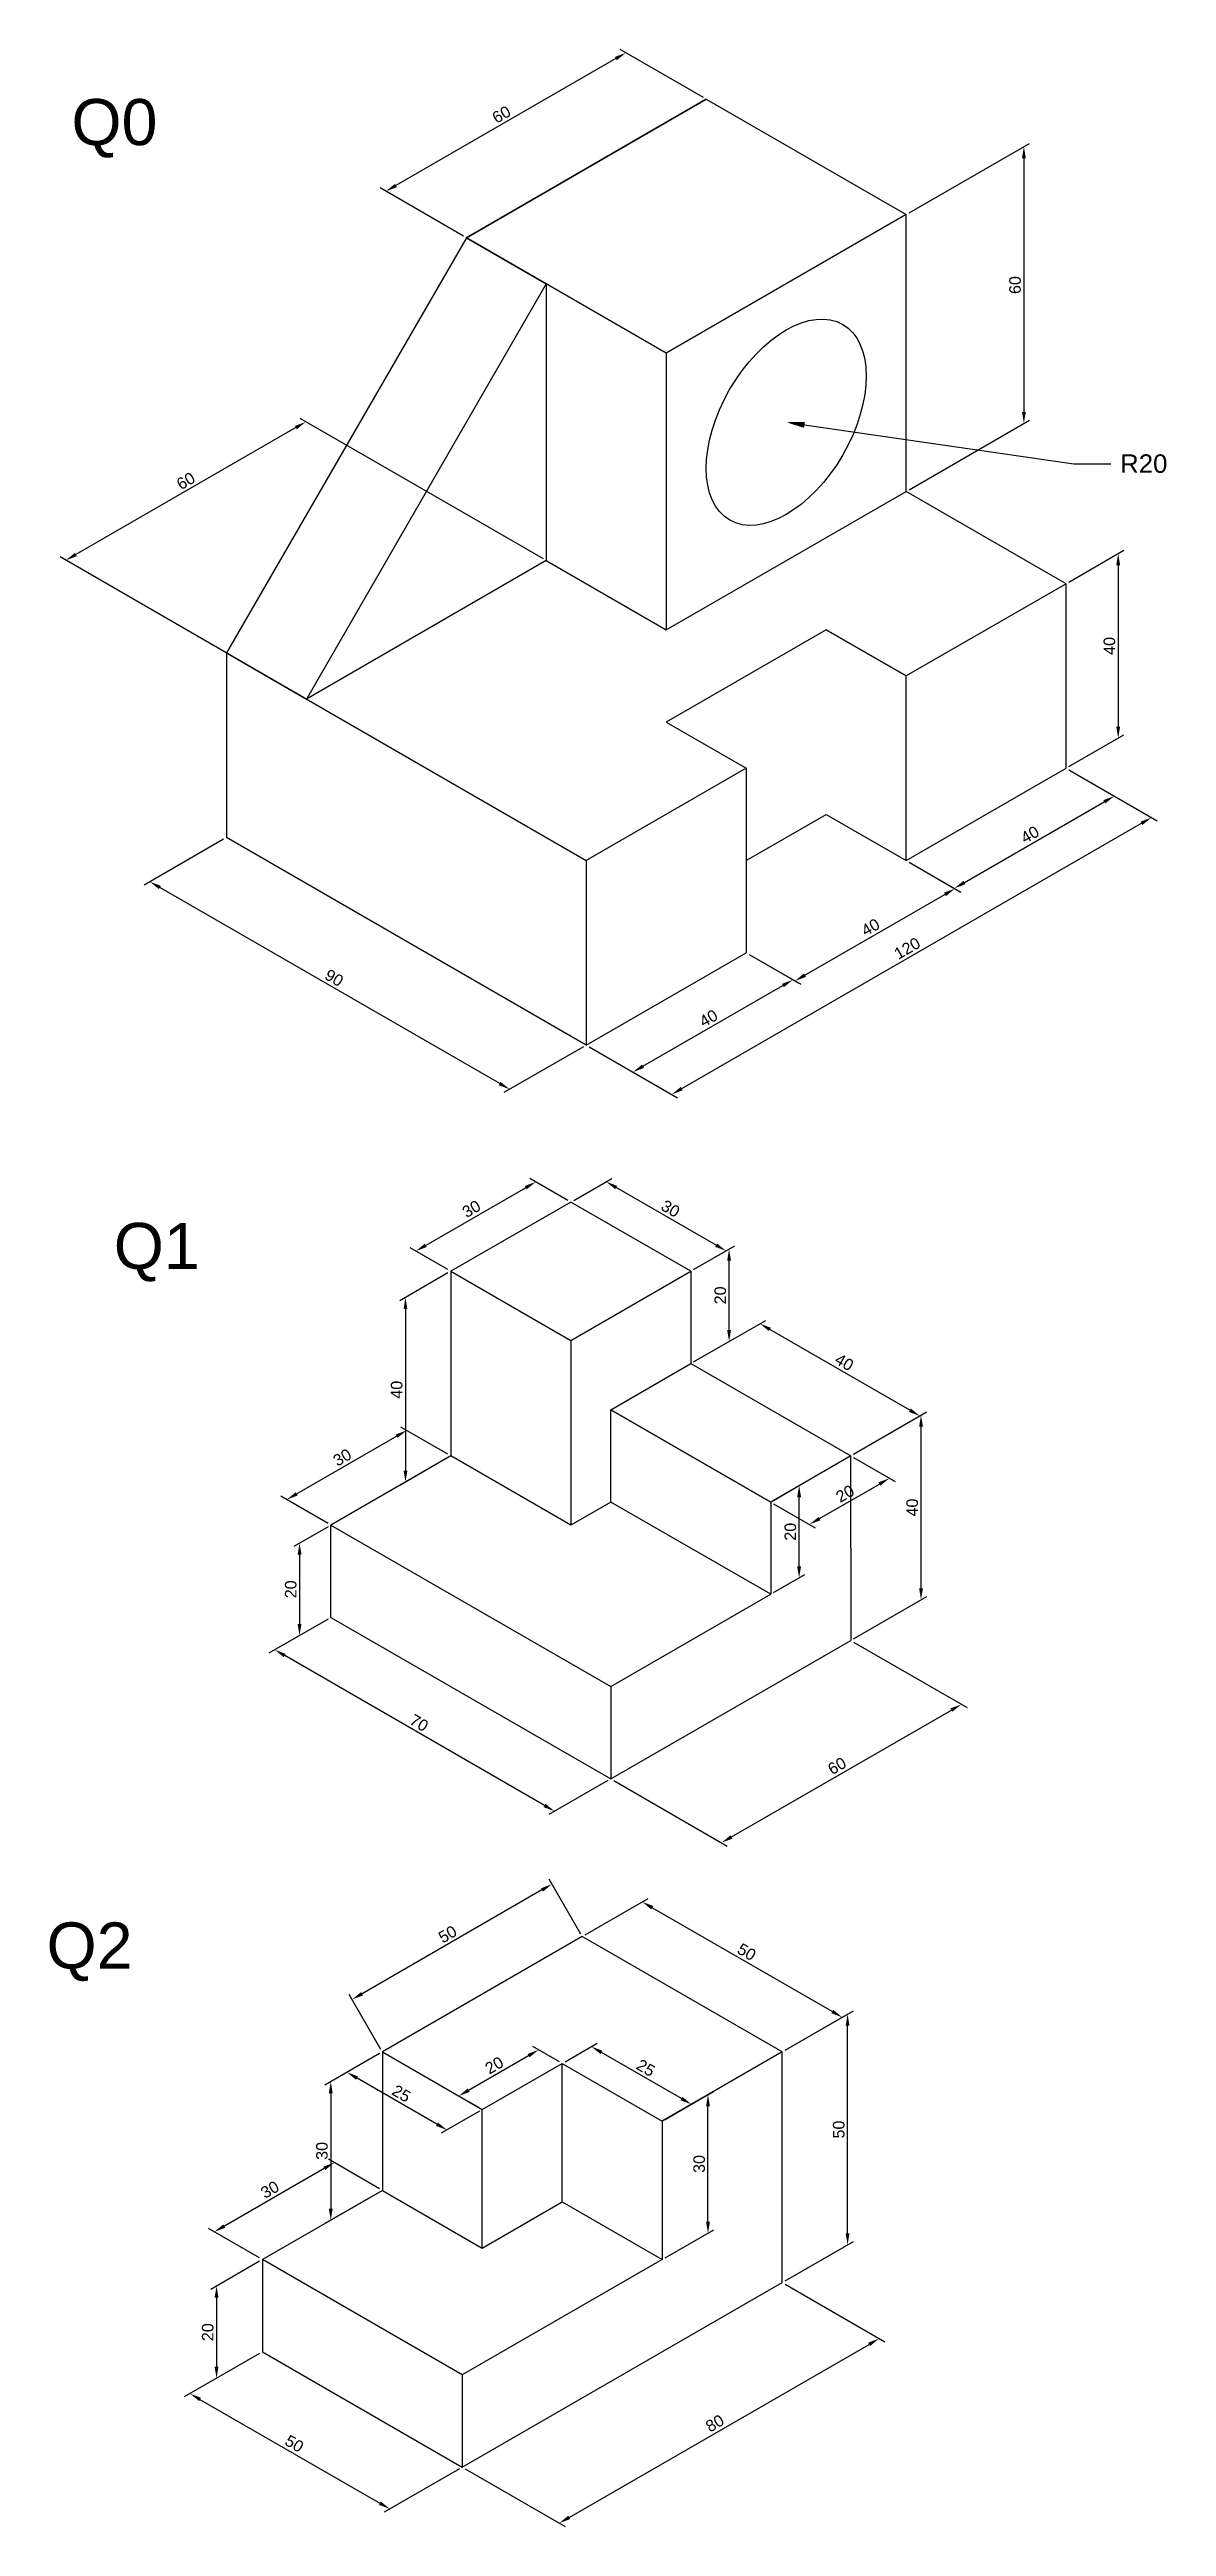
# Model space of a CAD drawing. Header units: millimetres. Extents: x 137 to 7220, y 7466 to 9893.
# Drawn here: x 3536 to 3777, y 9183 to 9720 of the extents above; entities that cross this region are included whole.
import ezdxf
from ezdxf import colors
from ezdxf.entities.mleader import LeaderData, LeaderLine
from ezdxf.math import Vec2, Vec3

# ---------------------------------------------------------------- set-up
doc = ezdxf.new("R2010")
doc.units = ezdxf.units.MM
doc.header["$PDMODE"] = 35
doc.header["$PDSIZE"] = 3
doc.layers.add('Dimensions', color=1, linetype='Continuous')
doc.layers.add('Text', color=7, linetype='Continuous')
doc.layers.add('Object', color=7, linetype='Continuous', lineweight=30)
doc.styles.get("Standard").update_dxf_attribs({"font": 'arial.ttf'})
doc.dimstyles.new('ISO-25', dxfattribs={"dimtxt": 2.5, "dimasz": 2.5, "dimexe": 1.25, "dimexo": 0.625, "dimtad": 1, "dimdec": 0, "dimtxsty": 'Standard', "dimcen": 2.5, "dimadec": 0, "dimazin": 0, "dimtfac": 1, "dimtdec": 0, "dimtmove": 0, "dimatfit": 3, "dimfxl": 1, "dimarcsym": 0})

msp = doc.modelspace()

# ---------------------------------------------------------------- texts
at = {"layer": 'Text'}
for s, p in [('Q0', (3540.239, 9699.49)), ('Q1', (3549.406, 9455.905)), ('Q2', (3534.844, 9304.282))]:
    msp.add_text(s, height=10, dxfattribs=at).set_placement(p)

# ---------------------------------------------------------------- blocks, each defined once
blk = doc.blocks.new('*D939')
at = {"layer": 'Defpoints', "color": 0, "transparency": 16777216}
for p in [(3709.03, 9375.4), (3733.01, 9361.55), (3657.06, 9345.4)]:
    blk.add_point(p, dxfattribs=at)
at = {"layer": 'Dimensions', "color": 0, "lineweight": -2, "transparency": 16777216}
for p, q in [((3709.65, 9375.04), (3734.26, 9360.83)), ((3683.21, 9332.8), (3730.84, 9360.3)), ((3657.69, 9345.04), (3682.29, 9330.83))]:
    blk.add_line(p, q, dxfattribs=at)
at = {"layer": 'Dimensions', "color": 0, "transparency": 16777216}
for points in [[(3730.63, 9360.66), (3731.05, 9359.94), (3733.01, 9361.55)], [(3683, 9333.16), (3683.42, 9332.44), (3681.04, 9331.55)]]:
    blk.add_solid(points, dxfattribs=at)
at = {"layer": 'Dimensions', "color": 0, "transparency": 16777216, "insert": (3706.07, 9348.2), "char_height": 2.5, "attachment_point": 5, "rotation": 30}
blk.add_mtext('60', dxfattribs=at)
blk = doc.blocks.new('*D940')
at = {"layer": 'Defpoints', "color": 0, "transparency": 16777216}
for p in [(3724.26, 9424.2), (3709.03, 9415.4), (3709.03, 9375.4)]:
    blk.add_point(p, dxfattribs=at)
at = {"layer": 'Dimensions', "color": 0, "lineweight": -2, "transparency": 16777216}
for p, q in [((3709.65, 9415.76), (3725.51, 9424.92)), ((3724.26, 9386.7), (3724.26, 9421.7)), ((3709.65, 9375.76), (3725.51, 9384.92))]:
    blk.add_line(p, q, dxfattribs=at)
at = {"layer": 'Dimensions', "color": 0, "transparency": 16777216}
for points in [[(3723.85, 9421.7), (3724.68, 9421.7), (3724.26, 9424.2)], [(3723.85, 9386.7), (3724.68, 9386.7), (3724.26, 9384.2)]]:
    blk.add_solid(points, dxfattribs=at)
at = {"layer": 'Dimensions', "color": 0, "transparency": 16777216, "insert": (3722.36, 9404.2), "char_height": 2.5, "attachment_point": 5, "rotation": 90}
blk.add_mtext('40', dxfattribs=at)
blk = doc.blocks.new('*D941')
at = {"layer": 'Defpoints', "color": 0, "transparency": 16777216}
for p in [(3689.37, 9444.05), (3674.38, 9435.4), (3709.03, 9415.4)]:
    blk.add_point(p, dxfattribs=at)
at = {"layer": 'Dimensions', "color": 0, "lineweight": -2, "transparency": 16777216}
for p, q in [((3675.01, 9435.76), (3690.62, 9444.77)), ((3721.84, 9425.3), (3691.53, 9442.8)), ((3709.65, 9415.76), (3725.26, 9424.77))]:
    blk.add_line(p, q, dxfattribs=at)
at = {"layer": 'Dimensions', "color": 0, "transparency": 16777216}
for points in [[(3691.74, 9443.16), (3691.32, 9442.44), (3689.37, 9444.05)], [(3722.05, 9425.66), (3721.63, 9424.94), (3724.01, 9424.05)]]:
    blk.add_solid(points, dxfattribs=at)
at = {"layer": 'Dimensions', "color": 0, "transparency": 16777216, "insert": (3707.64, 9435.7), "char_height": 2.5, "attachment_point": 5, "rotation": 330}
blk.add_mtext('40', dxfattribs=at)
blk = doc.blocks.new('*D942')
at = {"layer": 'Defpoints', "color": 0, "transparency": 16777216}
for p in [(3682.69, 9460.19), (3674.38, 9455.4), (3674.38, 9435.4)]:
    blk.add_point(p, dxfattribs=at)
at = {"layer": 'Dimensions', "color": 0, "lineweight": -2, "transparency": 16777216}
for p, q in [((3675.01, 9455.76), (3683.94, 9460.91)), ((3682.69, 9442.69), (3682.69, 9457.69)), ((3675.01, 9435.76), (3683.94, 9440.91))]:
    blk.add_line(p, q, dxfattribs=at)
at = {"layer": 'Dimensions', "color": 0, "transparency": 16777216}
for points in [[(3682.27, 9457.69), (3683.1, 9457.69), (3682.69, 9460.19)], [(3682.27, 9442.69), (3683.1, 9442.69), (3682.69, 9440.19)]]:
    blk.add_solid(points, dxfattribs=at)
at = {"layer": 'Dimensions', "color": 0, "transparency": 16777216, "insert": (3680.78, 9450.19), "char_height": 2.5, "attachment_point": 5, "rotation": 90}
blk.add_mtext('20', dxfattribs=at)
blk = doc.blocks.new('*D943')
at = {"layer": 'Defpoints', "color": 0, "transparency": 16777216}
for p in [(3648.4, 9470.4), (3656.06, 9474.82), (3674.38, 9455.4)]:
    blk.add_point(p, dxfattribs=at)
at = {"layer": 'Dimensions', "color": 0, "lineweight": -2, "transparency": 16777216}
for p, q in [((3649.03, 9470.76), (3657.31, 9475.54)), ((3679.88, 9461.07), (3658.23, 9473.57)), ((3675.01, 9455.76), (3683.29, 9460.54))]:
    blk.add_line(p, q, dxfattribs=at)
at = {"layer": 'Dimensions', "color": 0, "transparency": 16777216}
for points in [[(3658.44, 9473.93), (3658.02, 9473.21), (3656.06, 9474.82)], [(3680.09, 9461.43), (3679.67, 9460.71), (3682.04, 9459.82)]]:
    blk.add_solid(points, dxfattribs=at)
at = {"layer": 'Dimensions', "color": 0, "transparency": 16777216, "insert": (3670, 9468.97), "char_height": 2.5, "attachment_point": 5, "rotation": 330}
blk.add_mtext('30', dxfattribs=at)
blk = doc.blocks.new('*D944')
at = {"layer": 'Defpoints', "color": 0, "transparency": 16777216}
for p in [(3648.4, 9470.4), (3614.83, 9459.78), (3622.42, 9455.4)]:
    blk.add_point(p, dxfattribs=at)
at = {"layer": 'Dimensions', "color": 0, "lineweight": -2, "transparency": 16777216}
for p, q in [((3647.78, 9470.76), (3639.56, 9475.5)), ((3638.65, 9473.53), (3617, 9461.03)), ((3621.8, 9455.76), (3613.58, 9460.5))]:
    blk.add_line(p, q, dxfattribs=at)
at = {"layer": 'Dimensions', "color": 0, "transparency": 16777216}
for points in [[(3638.44, 9473.89), (3638.86, 9473.17), (3640.81, 9474.78)], [(3616.79, 9461.39), (3617.21, 9460.67), (3614.83, 9459.78)]]:
    blk.add_solid(points, dxfattribs=at)
at = {"layer": 'Dimensions', "color": 0, "transparency": 16777216, "insert": (3626.87, 9468.93), "char_height": 2.5, "attachment_point": 5, "rotation": 30}
blk.add_mtext('30', dxfattribs=at)
blk = doc.blocks.new('*D945')
at = {"layer": 'Defpoints', "color": 0, "transparency": 16777216}
for p in [(3622.42, 9455.4), (3622.42, 9415.4), (3612.6, 9409.73)]:
    blk.add_point(p, dxfattribs=at)
at = {"layer": 'Dimensions', "color": 0, "lineweight": -2, "transparency": 16777216}
for p, q in [((3621.8, 9455.04), (3611.35, 9449)), ((3612.6, 9447.23), (3612.6, 9412.23)), ((3621.8, 9415.04), (3611.35, 9409))]:
    blk.add_line(p, q, dxfattribs=at)
at = {"layer": 'Dimensions', "color": 0, "transparency": 16777216}
for points in [[(3612.18, 9447.23), (3613.01, 9447.23), (3612.6, 9449.73)], [(3612.18, 9412.23), (3613.01, 9412.23), (3612.6, 9409.73)]]:
    blk.add_solid(points, dxfattribs=at)
at = {"layer": 'Dimensions', "color": 0, "transparency": 16777216, "insert": (3610.69, 9429.73), "char_height": 2.5, "attachment_point": 5, "rotation": 90}
blk.add_mtext('40', dxfattribs=at)
blk = doc.blocks.new('*D946')
at = {"layer": 'Defpoints', "color": 0, "transparency": 16777216}
for p in [(3622.42, 9415.4), (3586.87, 9405.92), (3596.44, 9400.4)]:
    blk.add_point(p, dxfattribs=at)
at = {"layer": 'Dimensions', "color": 0, "lineweight": -2, "transparency": 16777216}
for p, q in [((3610.69, 9419.67), (3589.04, 9407.17)), ((3621.8, 9415.76), (3611.6, 9421.65)), ((3595.82, 9400.76), (3585.62, 9406.65))]:
    blk.add_line(p, q, dxfattribs=at)
at = {"layer": 'Dimensions', "color": 0, "transparency": 16777216}
for points in [[(3610.48, 9420.03), (3610.9, 9419.31), (3612.85, 9420.92)], [(3588.83, 9407.53), (3589.24, 9406.81), (3586.87, 9405.92)]]:
    blk.add_solid(points, dxfattribs=at)
at = {"layer": 'Dimensions', "color": 0, "transparency": 16777216, "insert": (3598.91, 9415.07), "char_height": 2.5, "attachment_point": 5, "rotation": 30}
blk.add_mtext('30', dxfattribs=at)
blk = doc.blocks.new('*D947')
at = {"layer": 'Defpoints', "color": 0, "transparency": 16777216}
for p in [(3596.44, 9400.4), (3596.44, 9380.4), (3589.65, 9376.48)]:
    blk.add_point(p, dxfattribs=at)
at = {"layer": 'Dimensions', "color": 0, "lineweight": -2, "transparency": 16777216}
for p, q in [((3595.82, 9400.04), (3588.4, 9395.76)), ((3589.65, 9393.98), (3589.65, 9378.98)), ((3595.82, 9380.04), (3588.4, 9375.76))]:
    blk.add_line(p, q, dxfattribs=at)
at = {"layer": 'Dimensions', "color": 0, "transparency": 16777216}
for points in [[(3589.23, 9393.98), (3590.07, 9393.98), (3589.65, 9396.48)], [(3589.23, 9378.98), (3590.07, 9378.98), (3589.65, 9376.48)]]:
    blk.add_solid(points, dxfattribs=at)
at = {"layer": 'Dimensions', "color": 0, "transparency": 16777216, "insert": (3587.75, 9386.48), "char_height": 2.5, "attachment_point": 5, "rotation": 90}
blk.add_mtext('20', dxfattribs=at)
blk = doc.blocks.new('*D948')
at = {"layer": 'Defpoints', "color": 0, "transparency": 16777216}
for p in [(3709.03, 9415.4), (3717.42, 9410.55), (3691.7, 9405.4)]:
    blk.add_point(p, dxfattribs=at)
at = {"layer": 'Dimensions', "color": 0, "lineweight": -2, "transparency": 16777216}
for p, q in [((3709.65, 9415.04), (3718.67, 9409.83)), ((3702.27, 9401.8), (3715.26, 9409.3)), ((3692.33, 9405.04), (3701.35, 9399.83))]:
    blk.add_line(p, q, dxfattribs=at)
at = {"layer": 'Dimensions', "color": 0, "transparency": 16777216}
for points in [[(3715.05, 9409.66), (3715.47, 9408.94), (3717.42, 9410.55)], [(3702.06, 9402.16), (3702.48, 9401.44), (3700.1, 9400.55)]]:
    blk.add_solid(points, dxfattribs=at)
at = {"layer": 'Dimensions', "color": 0, "transparency": 16777216, "insert": (3707.81, 9407.2), "char_height": 2.5, "attachment_point": 5, "rotation": 30}
blk.add_mtext('20', dxfattribs=at)
blk = doc.blocks.new('*D949')
at = {"layer": 'Defpoints', "color": 0, "transparency": 16777216}
for p in [(3596.44, 9380.4), (3584.27, 9373.37), (3657.06, 9345.4)]:
    blk.add_point(p, dxfattribs=at)
at = {"layer": 'Dimensions', "color": 0, "lineweight": -2, "transparency": 16777216}
for p, q in [((3595.82, 9380.04), (3583.02, 9372.65)), ((3642.73, 9339.62), (3586.43, 9372.12)), ((3656.44, 9345.04), (3643.64, 9337.65))]:
    blk.add_line(p, q, dxfattribs=at)
at = {"layer": 'Dimensions', "color": 0, "transparency": 16777216}
for points in [[(3586.64, 9372.48), (3586.23, 9371.76), (3584.27, 9373.37)], [(3642.93, 9339.98), (3642.52, 9339.26), (3644.89, 9338.37)]]:
    blk.add_solid(points, dxfattribs=at)
at = {"layer": 'Dimensions', "color": 0, "transparency": 16777216, "insert": (3615.53, 9357.52), "char_height": 2.5, "attachment_point": 5, "rotation": 330}
blk.add_mtext('70', dxfattribs=at)
blk = doc.blocks.new('*D950')
at = {"layer": 'Defpoints', "color": 0, "transparency": 16777216}
for p in [(3697.86, 9408.95), (3691.7, 9405.4), (3691.7, 9385.4)]:
    blk.add_point(p, dxfattribs=at)
at = {"layer": 'Dimensions', "color": 0, "lineweight": -2, "transparency": 16777216}
for p, q in [((3692.33, 9405.76), (3699.11, 9409.67)), ((3697.86, 9391.45), (3697.86, 9406.45)), ((3692.33, 9385.76), (3699.11, 9389.67))]:
    blk.add_line(p, q, dxfattribs=at)
at = {"layer": 'Dimensions', "color": 0, "transparency": 16777216}
for points in [[(3697.44, 9406.45), (3698.28, 9406.45), (3697.86, 9408.95)], [(3697.44, 9391.45), (3698.28, 9391.45), (3697.86, 9388.95)]]:
    blk.add_solid(points, dxfattribs=at)
at = {"layer": 'Dimensions', "color": 0, "transparency": 16777216, "insert": (3695.96, 9398.95), "char_height": 2.5, "attachment_point": 5, "rotation": 90}
blk.add_mtext('20', dxfattribs=at)
blk = doc.blocks.new('*D951')
at = {"layer": 'Defpoints', "color": 0, "transparency": 16777216}
for p in [(3694.19, 9236.21), (3715.19, 9224.08), (3624.9, 9196.21)]:
    blk.add_point(p, dxfattribs=at)
at = {"layer": 'Dimensions', "color": 0, "lineweight": -2, "transparency": 16777216}
for p, q in [((3694.81, 9235.85), (3716.44, 9223.36)), ((3648.07, 9185.33), (3713.02, 9222.83)), ((3625.53, 9195.85), (3647.15, 9183.36))]:
    blk.add_line(p, q, dxfattribs=at)
at = {"layer": 'Dimensions', "color": 0, "transparency": 16777216}
for points in [[(3712.81, 9223.19), (3713.23, 9222.47), (3715.19, 9224.08)], [(3647.86, 9185.69), (3648.28, 9184.97), (3645.9, 9184.08)]]:
    blk.add_solid(points, dxfattribs=at)
at = {"layer": 'Dimensions', "color": 0, "transparency": 16777216, "insert": (3679.6, 9205.73), "char_height": 2.5, "attachment_point": 5, "rotation": 30}
blk.add_mtext('80', dxfattribs=at)
blk = doc.blocks.new('*D952')
at = {"layer": 'Defpoints', "color": 0, "transparency": 16777216}
for p in [(3708.36, 9294.39), (3694.19, 9286.21), (3694.19, 9236.21)]:
    blk.add_point(p, dxfattribs=at)
at = {"layer": 'Dimensions', "color": 0, "lineweight": -2, "transparency": 16777216}
for p, q in [((3694.81, 9286.57), (3709.61, 9295.11)), ((3708.36, 9246.89), (3708.36, 9291.89)), ((3694.81, 9236.57), (3709.61, 9245.11))]:
    blk.add_line(p, q, dxfattribs=at)
at = {"layer": 'Dimensions', "color": 0, "transparency": 16777216}
for points in [[(3707.94, 9291.89), (3708.77, 9291.89), (3708.36, 9294.39)], [(3707.94, 9246.89), (3708.77, 9246.89), (3708.36, 9244.39)]]:
    blk.add_solid(points, dxfattribs=at)
at = {"layer": 'Dimensions', "color": 0, "transparency": 16777216, "insert": (3706.45, 9269.39), "char_height": 2.5, "attachment_point": 5, "rotation": 90}
blk.add_mtext('50', dxfattribs=at)
blk = doc.blocks.new('*D925')
at = {"layer": 'Defpoints', "color": 0, "transparency": 16777216}
for p in [(3663.9, 9318.72), (3650.88, 9311.21), (3694.19, 9286.21)]:
    blk.add_point(p, dxfattribs=at)
at = {"layer": 'Dimensions', "color": 0, "lineweight": -2, "transparency": 16777216}
for p, q in [((3651.51, 9311.57), (3665.15, 9319.44)), ((3705.03, 9294.97), (3666.06, 9317.47)), ((3694.81, 9286.57), (3708.45, 9294.44))]:
    blk.add_line(p, q, dxfattribs=at)
at = {"layer": 'Dimensions', "color": 0, "transparency": 16777216}
for points in [[(3666.27, 9317.83), (3665.85, 9317.11), (3663.9, 9318.72)], [(3705.24, 9295.33), (3704.83, 9294.61), (3707.2, 9293.72)]]:
    blk.add_solid(points, dxfattribs=at)
at = {"layer": 'Dimensions', "color": 0, "transparency": 16777216, "insert": (3686.5, 9307.87), "char_height": 2.5, "attachment_point": 5, "rotation": 330}
blk.add_mtext('50', dxfattribs=at)
blk = doc.blocks.new('*D953')
at = {"layer": 'Defpoints', "color": 0, "transparency": 16777216}
for p in [(3650.88, 9311.21), (3601.02, 9297.57), (3607.58, 9286.21)]:
    blk.add_point(p, dxfattribs=at)
at = {"layer": 'Dimensions', "color": 0, "lineweight": -2, "transparency": 16777216}
for p, q in [((3642.16, 9321.32), (3603.19, 9298.82)), ((3650.57, 9311.75), (3643.7, 9323.65)), ((3607.27, 9286.75), (3600.4, 9298.65))]:
    blk.add_line(p, q, dxfattribs=at)
at = {"layer": 'Dimensions', "color": 0, "transparency": 16777216}
for points in [[(3641.95, 9321.68), (3642.37, 9320.96), (3644.32, 9322.57)], [(3602.98, 9299.18), (3603.4, 9298.46), (3601.02, 9297.57)]]:
    blk.add_solid(points, dxfattribs=at)
at = {"layer": 'Dimensions', "color": 0, "transparency": 16777216, "insert": (3621.72, 9311.72), "char_height": 2.5, "attachment_point": 5, "rotation": 30}
blk.add_mtext('50', dxfattribs=at)
blk = doc.blocks.new('*D954')
at = {"layer": 'Defpoints', "color": 0, "transparency": 16777216}
for p in [(3607.58, 9286.21), (3607.58, 9256.21), (3596.41, 9249.76)]:
    blk.add_point(p, dxfattribs=at)
at = {"layer": 'Dimensions', "color": 0, "lineweight": -2, "transparency": 16777216}
for p, q in [((3606.96, 9285.85), (3595.16, 9279.03)), ((3596.41, 9277.26), (3596.41, 9252.26)), ((3606.96, 9255.85), (3595.16, 9249.03))]:
    blk.add_line(p, q, dxfattribs=at)
at = {"layer": 'Dimensions', "color": 0, "transparency": 16777216}
for points in [[(3595.99, 9277.26), (3596.83, 9277.26), (3596.41, 9279.76)], [(3595.99, 9252.26), (3596.83, 9252.26), (3596.41, 9249.76)]]:
    blk.add_solid(points, dxfattribs=at)
at = {"layer": 'Dimensions', "color": 0, "transparency": 16777216, "insert": (3594.51, 9264.76), "char_height": 2.5, "attachment_point": 5, "rotation": 90}
blk.add_mtext('30', dxfattribs=at)
blk = doc.blocks.new('*D955')
at = {"layer": 'Defpoints', "color": 0, "transparency": 16777216}
for p in [(3607.58, 9256.21), (3571.19, 9247.22), (3581.6, 9241.21)]:
    blk.add_point(p, dxfattribs=at)
at = {"layer": 'Dimensions', "color": 0, "lineweight": -2, "transparency": 16777216}
for p, q in [((3595.01, 9260.97), (3573.36, 9248.47)), ((3606.96, 9256.57), (3595.92, 9262.94)), ((3580.98, 9241.57), (3569.94, 9247.94))]:
    blk.add_line(p, q, dxfattribs=at)
at = {"layer": 'Dimensions', "color": 0, "transparency": 16777216}
for points in [[(3594.8, 9261.33), (3595.22, 9260.61), (3597.17, 9262.22)], [(3573.15, 9248.83), (3573.57, 9248.11), (3571.19, 9247.22)]]:
    blk.add_solid(points, dxfattribs=at)
at = {"layer": 'Dimensions', "color": 0, "transparency": 16777216, "insert": (3583.23, 9256.37), "char_height": 2.5, "attachment_point": 5, "rotation": 30}
blk.add_mtext('30', dxfattribs=at)
blk = doc.blocks.new('*D956')
at = {"layer": 'Defpoints', "color": 0, "transparency": 16777216}
for p in [(3581.6, 9241.21), (3581.6, 9221.21), (3571.67, 9215.47)]:
    blk.add_point(p, dxfattribs=at)
at = {"layer": 'Dimensions', "color": 0, "lineweight": -2, "transparency": 16777216}
for p, q in [((3580.98, 9240.85), (3570.42, 9234.75)), ((3571.67, 9232.97), (3571.67, 9217.97)), ((3580.98, 9220.85), (3570.42, 9214.75))]:
    blk.add_line(p, q, dxfattribs=at)
at = {"layer": 'Dimensions', "color": 0, "transparency": 16777216}
for points in [[(3571.25, 9232.97), (3572.09, 9232.97), (3571.67, 9235.47)], [(3571.25, 9217.97), (3572.09, 9217.97), (3571.67, 9215.47)]]:
    blk.add_solid(points, dxfattribs=at)
at = {"layer": 'Dimensions', "color": 0, "transparency": 16777216, "insert": (3569.77, 9225.47), "char_height": 2.5, "attachment_point": 5, "rotation": 90}
blk.add_mtext('20', dxfattribs=at)
blk = doc.blocks.new('*D926')
at = {"layer": 'Defpoints', "color": 0, "transparency": 16777216}
for p in [(3581.6, 9221.21), (3624.9, 9196.21), (3609.22, 9187.15)]:
    blk.add_point(p, dxfattribs=at)
at = {"layer": 'Dimensions', "color": 0, "lineweight": -2, "transparency": 16777216}
for p, q in [((3580.98, 9220.85), (3564.67, 9211.43)), ((3568.08, 9210.9), (3607.06, 9188.4)), ((3624.28, 9195.85), (3607.97, 9186.43))]:
    blk.add_line(p, q, dxfattribs=at)
at = {"layer": 'Dimensions', "color": 0, "transparency": 16777216}
for points in [[(3568.29, 9211.26), (3567.88, 9210.54), (3565.92, 9212.15)], [(3607.26, 9188.76), (3606.85, 9188.04), (3609.22, 9187.15)]]:
    blk.add_solid(points, dxfattribs=at)
at = {"layer": 'Dimensions', "color": 0, "transparency": 16777216, "insert": (3588.52, 9201.3), "char_height": 2.5, "attachment_point": 5, "rotation": 330}
blk.add_mtext('50', dxfattribs=at)
blk = doc.blocks.new('*D957')
at = {"layer": 'Defpoints', "color": 0, "transparency": 16777216}
for p in [(3678.12, 9276.93), (3668.21, 9271.21), (3668.21, 9241.21)]:
    blk.add_point(p, dxfattribs=at)
at = {"layer": 'Dimensions', "color": 0, "lineweight": -2, "transparency": 16777216}
for p, q in [((3668.83, 9271.57), (3679.37, 9277.65)), ((3678.12, 9249.43), (3678.12, 9274.43)), ((3668.83, 9241.57), (3679.37, 9247.65))]:
    blk.add_line(p, q, dxfattribs=at)
at = {"layer": 'Dimensions', "color": 0, "transparency": 16777216}
for points in [[(3677.7, 9274.43), (3678.54, 9274.43), (3678.12, 9276.93)], [(3677.7, 9249.43), (3678.54, 9249.43), (3678.12, 9246.93)]]:
    blk.add_solid(points, dxfattribs=at)
at = {"layer": 'Dimensions', "color": 0, "transparency": 16777216, "insert": (3676.22, 9261.93), "char_height": 2.5, "attachment_point": 5, "rotation": 90}
blk.add_mtext('30', dxfattribs=at)
blk = doc.blocks.new('*D958')
at = {"layer": 'Defpoints', "color": 0, "transparency": 16777216}
for p in [(3646.55, 9283.71), (3652.88, 9287.36), (3668.21, 9271.21)]:
    blk.add_point(p, dxfattribs=at)
at = {"layer": 'Dimensions', "color": 0, "lineweight": -2, "transparency": 16777216}
for p, q in [((3647.18, 9284.07), (3654.13, 9288.08)), ((3672.36, 9276.11), (3655.04, 9286.11)), ((3668.83, 9271.57), (3675.78, 9275.58))]:
    blk.add_line(p, q, dxfattribs=at)
at = {"layer": 'Dimensions', "color": 0, "transparency": 16777216}
for points in [[(3655.25, 9286.47), (3654.83, 9285.75), (3652.88, 9287.36)], [(3672.57, 9276.47), (3672.15, 9275.75), (3674.53, 9274.86)]]:
    blk.add_solid(points, dxfattribs=at)
at = {"layer": 'Dimensions', "color": 0, "transparency": 16777216, "insert": (3664.65, 9282.75), "char_height": 2.5, "attachment_point": 5, "rotation": 330}
blk.add_mtext('25', dxfattribs=at)
blk = doc.blocks.new('*D959')
at = {"layer": 'Defpoints', "color": 0, "transparency": 16777216}
for p in [(3607.58, 9286.21), (3599.94, 9281.79), (3629.23, 9273.71)]:
    blk.add_point(p, dxfattribs=at)
at = {"layer": 'Dimensions', "color": 0, "lineweight": -2, "transparency": 16777216}
for p, q in [((3606.96, 9285.85), (3598.69, 9281.07)), ((3619.42, 9270.54), (3602.1, 9280.54)), ((3628.61, 9273.35), (3620.34, 9268.57))]:
    blk.add_line(p, q, dxfattribs=at)
at = {"layer": 'Dimensions', "color": 0, "transparency": 16777216}
for points in [[(3602.31, 9280.9), (3601.89, 9280.18), (3599.94, 9281.79)], [(3619.63, 9270.9), (3619.21, 9270.18), (3621.59, 9269.29)]]:
    blk.add_solid(points, dxfattribs=at)
at = {"layer": 'Dimensions', "color": 0, "transparency": 16777216, "insert": (3611.71, 9277.19), "char_height": 2.5, "attachment_point": 5, "rotation": 330}
blk.add_mtext('25', dxfattribs=at)
blk = doc.blocks.new('*D927')
at = {"layer": 'Defpoints', "color": 0, "transparency": 16777216}
for p in [(3641.44, 9286.66), (3646.55, 9283.71), (3629.23, 9273.71)]:
    blk.add_point(p, dxfattribs=at)
at = {"layer": 'Dimensions', "color": 0, "lineweight": -2, "transparency": 16777216}
for p, q in [((3626.28, 9277.91), (3639.27, 9285.41)), ((3645.93, 9284.07), (3640.19, 9287.38)), ((3628.61, 9274.07), (3622.87, 9277.38))]:
    blk.add_line(p, q, dxfattribs=at)
at = {"layer": 'Dimensions', "color": 0, "transparency": 16777216}
for points in [[(3639.06, 9285.77), (3639.48, 9285.05), (3641.44, 9286.66)], [(3626.07, 9278.27), (3626.49, 9277.55), (3624.12, 9276.66)]]:
    blk.add_solid(points, dxfattribs=at)
at = {"layer": 'Dimensions', "color": 0, "transparency": 16777216, "insert": (3631.83, 9283.31), "char_height": 2.5, "attachment_point": 5, "rotation": 30}
blk.add_mtext('20', dxfattribs=at)
blk = doc.blocks.new('*D932')
at = {"layer": 'Defpoints', "color": 0, "transparency": 16777216}
for p in [(3721.04, 9684.43), (3746.54, 9639.16), (3721.04, 9624.43)]:
    blk.add_point(p, dxfattribs=at)
at = {"layer": 'Dimensions', "color": 0, "lineweight": -2, "transparency": 16777216}
for p, q in [((3721.67, 9684.79), (3747.79, 9699.88)), ((3746.54, 9696.66), (3746.54, 9641.66)), ((3721.67, 9624.79), (3747.79, 9639.88))]:
    blk.add_line(p, q, dxfattribs=at)
at = {"layer": 'Dimensions', "color": 0, "transparency": 16777216}
for points in [[(3746.13, 9696.66), (3746.96, 9696.66), (3746.54, 9699.16)], [(3746.13, 9641.66), (3746.96, 9641.66), (3746.54, 9639.16)]]:
    blk.add_solid(points, dxfattribs=at)
at = {"layer": 'Dimensions', "color": 0, "transparency": 16777216, "insert": (3744.64, 9669.16), "char_height": 2.5, "attachment_point": 5, "rotation": 90}
blk.add_mtext('60', dxfattribs=at)
blk = doc.blocks.new('*D933')
at = {"layer": 'Defpoints', "color": 0, "transparency": 16777216}
for p in [(3755.68, 9604.43), (3766.97, 9570.95), (3755.68, 9564.43)]:
    blk.add_point(p, dxfattribs=at)
at = {"layer": 'Dimensions', "color": 0, "lineweight": -2, "transparency": 16777216}
for p, q in [((3756.31, 9604.79), (3768.22, 9611.67)), ((3766.97, 9608.45), (3766.97, 9573.45)), ((3756.31, 9564.79), (3768.22, 9571.67))]:
    blk.add_line(p, q, dxfattribs=at)
at = {"layer": 'Dimensions', "color": 0, "transparency": 16777216}
for points in [[(3766.55, 9608.45), (3767.39, 9608.45), (3766.97, 9610.95)], [(3766.55, 9573.45), (3767.39, 9573.45), (3766.97, 9570.95)]]:
    blk.add_solid(points, dxfattribs=at)
at = {"layer": 'Dimensions', "color": 0, "transparency": 16777216, "insert": (3765.07, 9590.95), "char_height": 2.5, "attachment_point": 5, "rotation": 90}
blk.add_mtext('40', dxfattribs=at)
blk = doc.blocks.new('*D934')
at = {"layer": 'Defpoints', "color": 0, "transparency": 16777216}
for p in [(3677.74, 9709.43), (3608.36, 9689.49), (3625.78, 9679.43)]:
    blk.add_point(p, dxfattribs=at)
at = {"layer": 'Dimensions', "color": 0, "lineweight": -2, "transparency": 16777216}
for p, q in [((3658.16, 9718.24), (3610.53, 9690.74)), ((3677.12, 9709.79), (3659.07, 9720.21)), ((3625.15, 9679.79), (3607.11, 9690.21))]:
    blk.add_line(p, q, dxfattribs=at)
at = {"layer": 'Dimensions', "color": 0, "transparency": 16777216}
for points in [[(3657.95, 9718.6), (3658.37, 9717.88), (3660.32, 9719.49)], [(3610.32, 9691.1), (3610.74, 9690.38), (3608.36, 9689.49)]]:
    blk.add_solid(points, dxfattribs=at)
at = {"layer": 'Dimensions', "color": 0, "transparency": 16777216, "insert": (3633.39, 9706.13), "char_height": 2.5, "attachment_point": 5, "rotation": 30}
blk.add_mtext('60', dxfattribs=at)
blk = doc.blocks.new('*D935')
at = {"layer": 'Defpoints', "color": 0, "transparency": 16777216}
for p in [(3573.82, 9549.43), (3557.22, 9539.85), (3651.76, 9504.43)]:
    blk.add_point(p, dxfattribs=at)
at = {"layer": 'Dimensions', "color": 0, "lineweight": -2, "transparency": 16777216}
for p, q in [((3573.19, 9549.07), (3555.97, 9539.13)), ((3633, 9496.1), (3559.39, 9538.6)), ((3651.13, 9504.07), (3633.91, 9494.13))]:
    blk.add_line(p, q, dxfattribs=at)
at = {"layer": 'Dimensions', "color": 0, "transparency": 16777216}
for points in [[(3559.59, 9538.96), (3559.18, 9538.24), (3557.22, 9539.85)], [(3633.21, 9496.46), (3632.79, 9495.74), (3635.16, 9494.85)]]:
    blk.add_solid(points, dxfattribs=at)
at = {"layer": 'Dimensions', "color": 0, "transparency": 16777216, "insert": (3597.14, 9519), "char_height": 2.5, "attachment_point": 5, "rotation": 330}
blk.add_mtext('90', dxfattribs=at)
blk = doc.blocks.new('*D923')
at = {"layer": 'Defpoints', "color": 0, "transparency": 16777216}
for p in [(3755.68, 9564.43), (3774.18, 9553.75), (3651.76, 9504.43)]:
    blk.add_point(p, dxfattribs=at)
at = {"layer": 'Dimensions', "color": 0, "lineweight": -2, "transparency": 16777216}
for p, q in [((3756.31, 9564.07), (3775.43, 9553.03)), ((3672.43, 9495), (3772.02, 9552.5)), ((3652.38, 9504.07), (3671.51, 9493.03))]:
    blk.add_line(p, q, dxfattribs=at)
at = {"layer": 'Dimensions', "color": 0, "transparency": 16777216}
for points in [[(3771.81, 9552.86), (3772.23, 9552.14), (3774.18, 9553.75)], [(3672.22, 9495.36), (3672.63, 9494.64), (3670.26, 9493.75)]]:
    blk.add_solid(points, dxfattribs=at)
at = {"layer": 'Dimensions', "color": 0, "transparency": 16777216, "insert": (3721.27, 9525.4), "char_height": 2.5, "attachment_point": 5, "rotation": 30}
blk.add_mtext('120', dxfattribs=at)
blk = doc.blocks.new('*D936')
at = {"layer": 'Defpoints', "color": 0, "transparency": 16777216}
for p in [(3686.4, 9524.43), (3696.51, 9518.59), (3651.76, 9504.43)]:
    blk.add_point(p, dxfattribs=at)
at = {"layer": 'Dimensions', "color": 0, "lineweight": -2, "transparency": 16777216}
for p, q in [((3687.03, 9524.07), (3697.76, 9517.87)), ((3664.04, 9499.84), (3694.35, 9517.34)), ((3652.38, 9504.07), (3663.12, 9497.87))]:
    blk.add_line(p, q, dxfattribs=at)
at = {"layer": 'Dimensions', "color": 0, "transparency": 16777216}
for points in [[(3694.14, 9517.7), (3694.56, 9516.98), (3696.51, 9518.59)], [(3663.83, 9500.2), (3664.25, 9499.48), (3661.87, 9498.59)]]:
    blk.add_solid(points, dxfattribs=at)
at = {"layer": 'Dimensions', "color": 0, "transparency": 16777216, "insert": (3678.24, 9510.24), "char_height": 2.5, "attachment_point": 5, "rotation": 30}
blk.add_mtext('40', dxfattribs=at)
blk = doc.blocks.new('*D937')
at = {"layer": 'Defpoints', "color": 0, "transparency": 16777216}
for p in [(3755.68, 9564.43), (3766.12, 9558.41), (3721.04, 9544.43)]:
    blk.add_point(p, dxfattribs=at)
at = {"layer": 'Dimensions', "color": 0, "lineweight": -2, "transparency": 16777216}
for p, q in [((3756.31, 9564.07), (3767.37, 9557.68)), ((3733.65, 9539.66), (3763.96, 9557.16)), ((3721.67, 9544.07), (3732.73, 9537.68))]:
    blk.add_line(p, q, dxfattribs=at)
at = {"layer": 'Dimensions', "color": 0, "transparency": 16777216}
for points in [[(3763.75, 9557.52), (3764.16, 9556.79), (3766.12, 9558.41)], [(3733.44, 9540.02), (3733.85, 9539.29), (3731.48, 9538.41)]]:
    blk.add_solid(points, dxfattribs=at)
at = {"layer": 'Dimensions', "color": 0, "transparency": 16777216, "insert": (3747.85, 9550.05), "char_height": 2.5, "attachment_point": 5, "rotation": 30}
blk.add_mtext('40', dxfattribs=at)
blk = doc.blocks.new('*D924')
at = {"layer": 'Defpoints', "color": 0, "transparency": 16777216}
for p in [(3721.04, 9544.43), (3731.6, 9538.33), (3686.4, 9524.43)]:
    blk.add_point(p, dxfattribs=at)
at = {"layer": 'Dimensions', "color": 0, "lineweight": -2, "transparency": 16777216}
for p, q in [((3721.67, 9544.07), (3732.85, 9537.61)), ((3699.13, 9519.58), (3729.44, 9537.08)), ((3687.03, 9524.07), (3698.21, 9517.61))]:
    blk.add_line(p, q, dxfattribs=at)
at = {"layer": 'Dimensions', "color": 0, "transparency": 16777216}
for points in [[(3729.23, 9537.45), (3729.65, 9536.72), (3731.6, 9538.33)], [(3698.92, 9519.95), (3699.34, 9519.22), (3696.96, 9518.33)]]:
    blk.add_solid(points, dxfattribs=at)
at = {"layer": 'Dimensions', "color": 0, "transparency": 16777216, "insert": (3713.33, 9529.98), "char_height": 2.5, "attachment_point": 5, "rotation": 30}
blk.add_mtext('40', dxfattribs=at)
blk = doc.blocks.new('*D938')
at = {"layer": 'Defpoints', "color": 0, "transparency": 16777216}
for p in [(3539.04, 9609.51), (3643.1, 9609.43), (3591.14, 9579.43)]:
    blk.add_point(p, dxfattribs=at)
at = {"layer": 'Dimensions', "color": 0, "lineweight": -2, "transparency": 16777216}
for p, q in [((3588.84, 9638.26), (3541.21, 9610.76)), ((3642.47, 9609.79), (3589.75, 9640.23)), ((3590.51, 9579.79), (3537.79, 9610.23))]:
    blk.add_line(p, q, dxfattribs=at)
at = {"layer": 'Dimensions', "color": 0, "transparency": 16777216}
for points in [[(3588.63, 9638.62), (3589.05, 9637.9), (3591, 9639.51)], [(3541, 9611.12), (3541.42, 9610.4), (3539.04, 9609.51)]]:
    blk.add_solid(points, dxfattribs=at)
at = {"layer": 'Dimensions', "color": 0, "transparency": 16777216, "insert": (3565.02, 9626.71), "char_height": 2.5, "attachment_point": 5, "rotation": 30}
blk.add_mtext('60', dxfattribs=at)

# ---------------------------------------------------------------- dimensions: what is measured, and where the dimension line sits
at = {"layer": 'Dimensions'}
for p1, p2, distance, picture, middle in [((3677.74, 9709.432), (3625.779, 9679.432), -17.417, '*D934', (3633.392, 9706.135)), ((3721.042, 9684.432), (3721.042, 9624.432), 25.503, '*D932', (3744.643, 9669.156)), ((3651.76, 9504.432), (3755.683, 9564.432), -18.501, '*D923', (3721.271, 9525.398)), ((3721.042, 9544.432), (3755.683, 9564.432), -10.438, '*D937', (3747.85, 9550.052)), ((3651.76, 9504.432), (3573.817, 9549.432), 16.597, '*D935', (3597.142, 9518.997)), ((3686.401, 9524.432), (3721.042, 9544.432), -10.562, '*D924', (3713.333, 9529.981)), ((3651.76, 9504.432), (3686.401, 9524.432), -10.114, '*D936', (3678.243, 9510.24)), ((3648.403, 9470.399), (3622.423, 9455.399), -7.59, '*D944', (3626.872, 9468.928)), ((3674.384, 9455.399), (3648.403, 9470.399), -7.66, '*D943', (3670.005, 9468.968)), ((3622.423, 9455.399), (3622.423, 9415.399), -9.826, '*D945', (3610.695, 9429.725)), ((3709.025, 9415.399), (3674.384, 9435.399), -14.982, '*D941', (3707.637, 9435.695)), ((3709.025, 9375.399), (3709.025, 9415.399), -15.238, '*D940', (3722.361, 9404.196)), ((3622.423, 9415.399), (3596.442, 9400.399), -9.571, '*D946', (3598.91, 9415.072)), ((3691.705, 9405.399), (3709.025, 9415.399), -8.397, '*D948', (3707.811, 9407.197)), ((3657.064, 9345.399), (3596.442, 9380.399), 12.173, '*D949', (3615.53, 9357.517)), ((3657.064, 9345.399), (3709.025, 9375.399), -23.98, '*D939', (3706.074, 9348.2)), ((3650.885, 9311.207), (3607.583, 9286.207), -13.123, '*D953', (3621.722, 9311.719)), ((3694.186, 9286.207), (3650.885, 9311.207), -13.013, '*D925', (3686.499, 9307.867)), ((3668.205, 9271.207), (3646.555, 9283.707), -6.323, '*D958', (3664.653, 9282.755)), ((3629.234, 9273.707), (3607.583, 9286.207), 7.646, '*D959', (3611.713, 9277.19)), ((3629.234, 9273.707), (3646.555, 9283.707), 5.118, '*D927', (3631.825, 9283.309)), ((3607.583, 9256.207), (3581.603, 9241.207), -10.41, '*D955', (3583.232, 9256.365)), ((3624.904, 9196.207), (3694.186, 9236.207), -21.001, '*D951', (3679.595, 9205.729)), ((3581.603, 9221.207), (3624.904, 9196.207), -15.683, '*D926', (3588.521, 9201.299))]:
    dim = msp.add_aligned_dim(p1=p1, p2=p2, distance=distance, dimstyle='ISO-25', dxfattribs=at)
    dim.commit()
    dim.dimension.update_dxf_attribs({"geometry": picture, "text_midpoint": middle})
for base, p1, p2, angle, picture, middle, dimtype in [((3539.042, 9609.51), (3643.099, 9609.432), (3591.138, 9579.432), 210, '*D938', (3565.973, 9625.059), 161), ((3766.969, 9570.948), (3755.683, 9604.432), (3755.683, 9564.432), 90, '*D933', (3766.969, 9590.946), 160)]:
    dim = msp.add_linear_dim(base=base, p1=p1, p2=p2, angle=angle, dimstyle='ISO-25', dxfattribs=at)
    dim.commit()
    dim.dimension.update_dxf_attribs({"geometry": picture, "text_midpoint": middle, "dimtype": dimtype})
for base, p1, p2, picture, middle in [((3682.685, 9460.191), (3674.384, 9435.399), (3674.384, 9455.399), '*D942', (3680.784, 9450.191)), ((3697.86, 9408.952), (3691.705, 9385.399), (3691.705, 9405.399), '*D950', (3695.958, 9398.952)), ((3589.649, 9376.477), (3596.442, 9400.399), (3596.442, 9380.399), '*D947', (3587.748, 9386.477)), ((3708.356, 9294.389), (3694.186, 9236.207), (3694.186, 9286.207), '*D952', (3706.455, 9269.389)), ((3596.409, 9249.756), (3607.583, 9286.207), (3607.583, 9256.207), '*D954', (3594.506, 9264.756)), ((3678.121, 9276.932), (3668.205, 9241.207), (3668.205, 9271.207), '*D957', (3676.218, 9261.932)), ((3571.67, 9215.473), (3581.603, 9241.207), (3581.603, 9221.207), '*D956', (3569.769, 9225.473))]:
    dim = msp.add_linear_dim(base=base, p1=p1, p2=p2, angle=90, dimstyle='ISO-25', dxfattribs=at)
    dim.commit()
    dim.dimension.update_dxf_attribs({"geometry": picture, "text_midpoint": middle})

# ---------------------------------------------------------------- linework, layer by layer
at = {"layer": 'Object'}
for p, q in [((3625.779, 9679.432), (3677.74, 9709.432)), ((3677.74, 9709.432), (3625.779, 9679.432)), ((3677.74, 9709.432), (3721.042, 9684.432)), ((3625.779, 9679.432), (3573.817, 9589.432)), ((3669.08, 9654.432), (3625.779, 9679.432)), ((3669.08, 9654.432), (3625.779, 9679.432)), ((3625.779, 9679.432), (3643.099, 9669.432)), ((3721.042, 9684.432), (3669.08, 9654.432)), ((3721.042, 9684.432), (3669.08, 9654.432)), ((3721.042, 9624.432), (3721.042, 9684.432)), ((3643.099, 9669.432), (3591.138, 9579.432)), ((3643.099, 9669.432), (3643.099, 9609.432)), ((3669.08, 9654.432), (3669.08, 9594.432)), ((3669.08, 9594.432), (3721.042, 9624.432)), ((3755.683, 9604.432), (3721.042, 9624.432)), ((3643.099, 9609.432), (3591.138, 9579.432)), ((3643.099, 9609.432), (3669.08, 9594.432)), ((3755.683, 9604.432), (3721.042, 9584.432)), ((3755.683, 9564.432), (3755.683, 9604.432)), ((3755.683, 9564.432), (3755.683, 9604.432)), ((3703.721, 9594.432), (3669.08, 9574.432)), ((3721.042, 9584.432), (3703.721, 9594.432)), ((3703.721, 9594.432), (3721.042, 9584.432)), ((3573.817, 9589.432), (3651.76, 9544.432)), ((3573.817, 9589.432), (3591.138, 9579.432)), ((3573.817, 9589.432), (3573.817, 9549.432)), ((3721.042, 9544.432), (3721.042, 9584.432)), ((3669.08, 9574.432), (3686.401, 9564.432)), ((3686.401, 9564.432), (3651.76, 9544.432)), ((3686.401, 9564.432), (3686.401, 9524.432)), ((3721.042, 9544.432), (3755.683, 9564.432)), ((3686.401, 9544.432), (3703.721, 9554.432)), ((3703.721, 9554.432), (3721.042, 9544.432)), ((3651.76, 9504.432), (3573.817, 9549.432)), ((3651.76, 9544.432), (3651.76, 9504.432)), ((3651.76, 9504.432), (3686.401, 9524.432)), ((3648.403, 9470.399), (3622.423, 9455.399)), ((3674.384, 9455.399), (3648.403, 9470.399)), ((3622.423, 9455.399), (3648.403, 9440.399)), ((3622.423, 9455.399), (3622.423, 9415.399)), ((3648.403, 9440.399), (3674.384, 9455.399)), ((3674.384, 9455.399), (3674.384, 9435.399)), ((3648.403, 9440.399), (3648.403, 9400.399)), ((3657.064, 9425.399), (3674.384, 9435.399)), ((3674.384, 9435.399), (3709.025, 9415.399)), ((3691.705, 9405.399), (3657.064, 9425.399)), ((3691.705, 9405.399), (3657.064, 9425.399)), ((3657.064, 9405.399), (3657.064, 9425.399)), ((3657.064, 9425.399), (3691.705, 9405.399)), ((3622.423, 9415.399), (3596.442, 9400.399)), ((3648.403, 9400.399), (3622.423, 9415.399)), ((3709.025, 9415.399), (3691.705, 9405.399)), ((3709.025, 9395.399), (3709.025, 9415.399)), ((3596.442, 9380.399), (3596.442, 9400.399)), ((3596.442, 9400.399), (3657.064, 9365.399)), ((3657.064, 9405.399), (3648.403, 9400.399)), ((3691.705, 9385.399), (3657.064, 9405.399)), ((3691.705, 9405.399), (3691.705, 9385.399)), ((3709.025, 9395.399), (3709.025, 9375.399)), ((3657.064, 9365.399), (3691.705, 9385.399)), ((3596.442, 9380.399), (3657.064, 9345.399)), ((3657.064, 9345.399), (3709.025, 9375.399)), ((3657.064, 9365.399), (3657.064, 9345.399)), ((3650.885, 9311.207), (3607.583, 9286.207)), ((3694.186, 9286.207), (3650.885, 9311.207)), ((3607.583, 9286.207), (3629.234, 9273.707)), ((3607.583, 9286.207), (3607.583, 9256.207)), ((3629.234, 9273.707), (3646.555, 9283.707)), ((3646.555, 9283.707), (3668.205, 9271.207)), ((3646.555, 9253.707), (3646.555, 9283.707)), ((3694.186, 9286.207), (3668.205, 9271.207)), ((3694.186, 9236.207), (3694.186, 9286.207)), ((3629.234, 9243.707), (3629.234, 9273.707)), ((3668.205, 9271.207), (3668.205, 9241.207)), ((3607.583, 9256.207), (3581.603, 9241.207)), ((3607.583, 9256.207), (3629.234, 9243.707)), ((3629.234, 9243.707), (3646.555, 9253.707)), ((3646.555, 9253.707), (3668.205, 9241.207)), ((3624.904, 9216.207), (3581.603, 9241.207)), ((3581.603, 9241.207), (3581.603, 9221.207)), ((3668.205, 9241.207), (3624.904, 9216.207)), ((3624.904, 9196.207), (3694.186, 9236.207)), ((3581.603, 9221.207), (3624.904, 9196.207)), ((3624.904, 9216.207), (3624.904, 9196.207))]:
    msp.add_line(p, q, dxfattribs=at)
msp.add_ellipse((3695.061, 9639.432), major_axis=(-12.247, -21.213), ratio=0.5773503, dxfattribs=at)

msp.set_redraw_order([(e.dxf.handle, doc.entitydb.next_handle()) for e in msp.query("TEXT MTEXT ATTDEF DIMENSION ARC_DIMENSION")])  # texts and dimensions are drawn at this point

# ---------------------------------------------------------------- leaders
at = {"layer": 'Dimensions'}
ml = msp.add_multileader_mtext('Standard', dxfattribs=at)
ml.set_content('R20', color=256)
ml.set_leader_properties()
ml.build(insert=Vec2(0, 0))
ctx = ml.context
ctx.base_point, ctx.plane_origin = Vec3(3765.385, 9630.431), Vec3(3695.061, 9639.432)
notes = []
notes.append((ctx, [(0, (1, 1, 0), (3757.385, 9630.431), (1, 0), 8, [(0, [(3695.061, 9639.432)], 0, [])])]))
ctx.mtext.insert, ctx.mtext.flow_direction = Vec3(3767.385, 9632.465), 5
for ctx, leaders in notes:
    for number, flags, end, landing, length, lines in leaders:
        leader = LeaderData()
        leader.index, (leader.has_last_leader_line, leader.has_dogleg_vector, leader.attachment_direction) = number, flags
        leader.last_leader_point, leader.dogleg_vector, leader.dogleg_length = Vec3(end), Vec3(landing), length
        for number, points, colour, breaks in lines:
            line = LeaderLine()
            line.index, line.vertices, line.color, line.breaks = number, Vec3.list(points), colors.encode_raw_color(colour), breaks
            leader.lines.append(line)
        ctx.leaders.append(leader)

doc.saveas('drawing.dxf')
